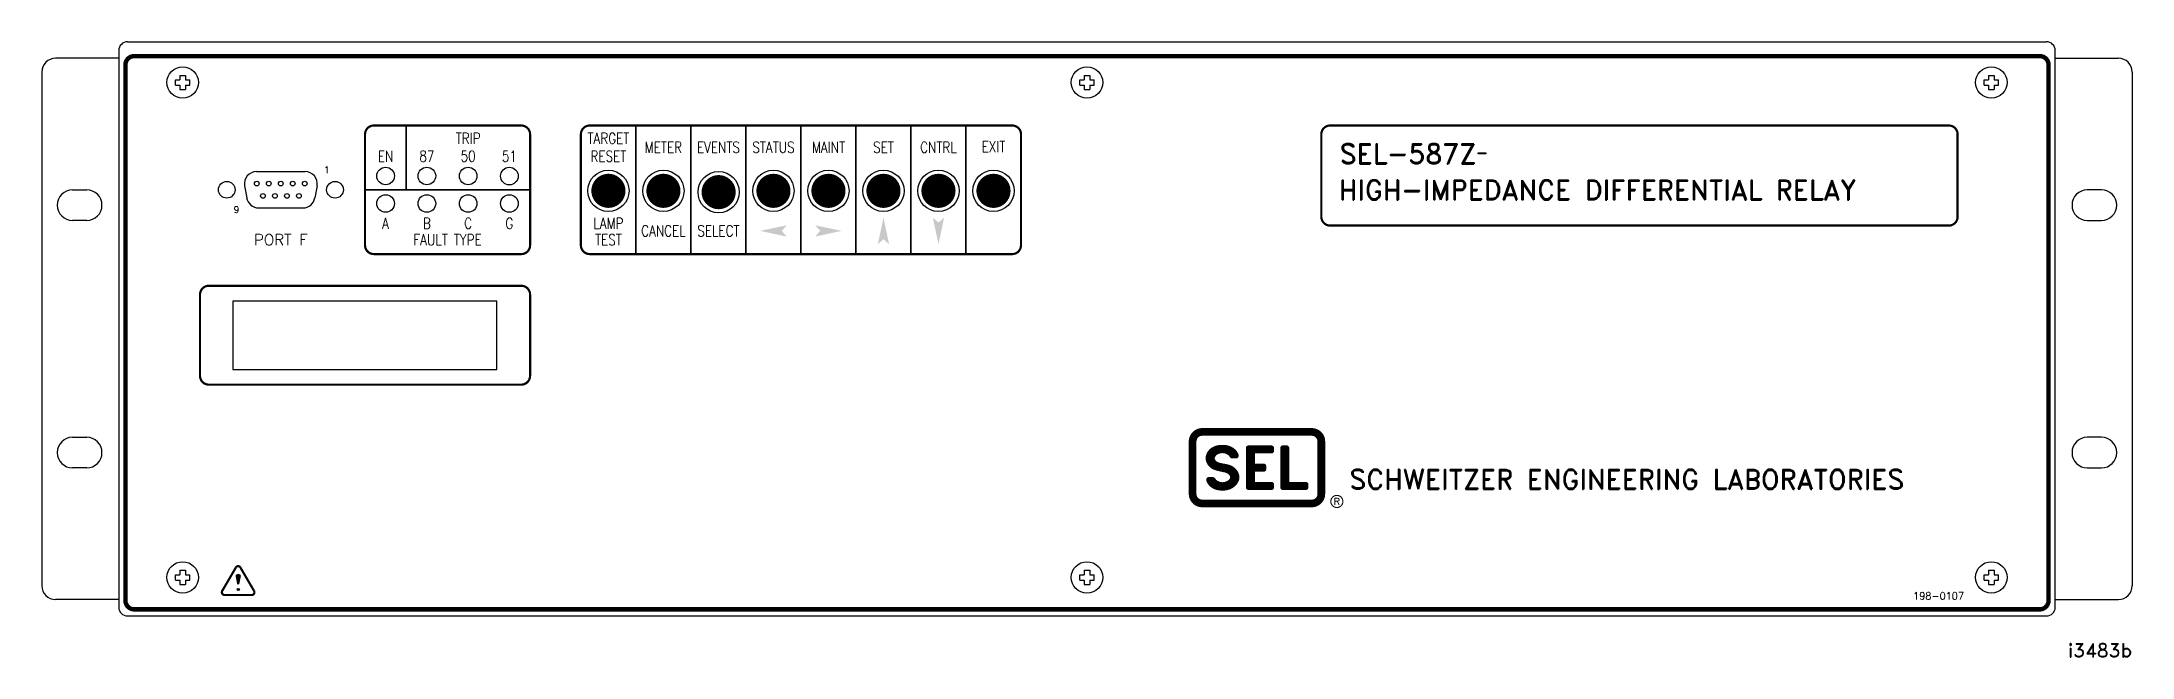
# Model space of a CAD drawing. Extents: x 2.2 to 21.2, y 5.8 to 11.4.
import ezdxf
from ezdxf.enums import TextEntityAlignment as Align

# ---------------------------------------------------------------- set-up
doc = ezdxf.new("R2010")
doc.units = 0
doc.header["$MEASUREMENT"] = 0
doc.layers.get('0').update_dxf_attribs({"linetype": 'CONTINUOUS'})
doc.layers.add('DWG', color=7, linetype='CONTINUOUS')
doc.styles.add('ROMAND', font='ROMAND', dxfattribs={"width": 0.875})
doc.styles.add('ROMANS', font='ROMANS')

msp = doc.modelspace()

# ---------------------------------------------------------------- texts
at = {"style": 'ROMAND', "width": 0.8}
for s, p in [('TRIP', (6.125, 10.432)), ('EN', (5.375, 10.269)), ('87', (5.75, 10.27)), ('50', (6.125, 10.27)), ('51', (6.5, 10.269)), ('A', (5.375, 9.659)), ('B', (5.75, 9.66)), ('C', (6.125, 9.66)), ('G', (6.5, 9.659)), ('FAULT TYPE', (5.938, 9.51))]:
    msp.add_text(s, height=0.1, dxfattribs=at).set_placement(p, align=Align.CENTER)
at = {"linetype": 'CONTINUOUS', "style": 'ROMAND', "width": 0.8}
for s, p in [('TARGET', (7.4, 10.432)), ('METER', (7.9, 10.351)), ('EVENTS', (8.4, 10.351)), ('STATUS', (8.9, 10.351)), ('MAINT', (9.4, 10.351)), ('SET', (9.9, 10.351)), ('CNTRL', (10.4, 10.351)), ('EXIT', (10.9, 10.357)), ('RESET', (7.4, 10.269)), ('LAMP', (7.4, 9.659)), ('CANCEL', (7.9, 9.591)), ('SELECT', (8.4, 9.591)), ('TEST', (7.4, 9.51))]:
    msp.add_text(s, height=0.1, dxfattribs=at).set_placement(p, align=Align.CENTER)
at = {"linetype": 'CONTINUOUS'}
for s, height, style, p in [('SEL-587Z', 0.18, 'ROMAND', (14.046, 10.251, 0.1)), ('HIGH-IMPEDANCE DIFFERENTIAL RELAY', 0.18, 'ROMAND', (14.037, 9.923, 0.1)), ('SCHWEITZER ENGINEERING LABORATORIES', 0.18, 'ROMAND', (14.134, 7.292)), ('198-0107', 0.065, 'ROMANS', (19.259, 6.29))]:
    msp.add_text(s, height=height, dxfattribs=dict(at, style=style)).set_placement(p)
at = {"linetype": 'CONTINUOUS', "style": 'ROMANS'}
for s, p in [('1', (4.84, 10.165)), ('9', (4.02, 9.804))]:
    msp.add_text(s, height=0.06, dxfattribs=at).set_placement(p, align=Align.CENTER)
at = {"style": 'ROMAND'}
msp.add_text('PORT F', height=0.1, dxfattribs=at).set_placement((4.423, 9.51), align=Align.CENTER)
at = {"style": 'ROMAND', "width": 1.1}
msp.add_text('R', height=0.06, dxfattribs=at).set_placement((14.021, 7.181), align=Align.MIDDLE)
at = {"layer": 'DWG', "style": 'ROMAND'}
msp.add_text('i3483b', height=0.125, dxfattribs=at).set_placement((21.25, 5.765), align=Align.RIGHT)

# ---------------------------------------------------------------- blocks, each defined once
blk = doc.blocks.new('PUSHBUTTON')
at = {"const_width": 0.155}
blk.add_lwpolyline([(-0.0775, 0, 1), (0.0775, 0, 1)], format="xyb", close=True, dxfattribs=at)
blk.add_circle((0, 0), 0.1875)

# ---------------------------------------------------------------- linework, layer by layer
at = {"extrusion": (0, 1, -1.83691e-16)}
for p, q in [((2.95, 11.21), (2.375, 11.21)), ((20.55, 11.21), (21.125, 11.21)), ((2.25, 11.085), (2.25, 6.415)), ((21.25, 11.085), (21.25, 6.415)), ((2.95, 6.29), (2.375, 6.29)), ((20.55, 6.29), (21.125, 6.29))]:
    msp.add_line(p, q, dxfattribs=at)
at = {"linetype": 'CONTINUOUS'}
for p, q in [((2.95, 11.281), (2.95, 6.219)), ((20.55, 6.219), (20.55, 11.281)), ((3.505, 11.055), (3.555, 11.055)), ((3.505, 11.055), (3.505, 11.015)), ((3.555, 11.055), (3.555, 11.015)), ((11.725, 11.055), (11.775, 11.055)), ((11.725, 11.055), (11.725, 11.015)), ((11.775, 11.055), (11.775, 11.015)), ((19.945, 11.055), (19.995, 11.055)), ((19.945, 11.055), (19.945, 11.015)), ((19.995, 11.055), (19.995, 11.015)), ((3.465, 11.015), (3.505, 11.015)), ((3.465, 10.965), (3.465, 11.015)), ((3.465, 10.965), (3.505, 10.965)), ((3.505, 10.965), (3.505, 10.925)), ((3.505, 10.925), (3.555, 10.925)), ((3.555, 11.015), (3.595, 11.015)), ((3.555, 10.965), (3.595, 10.965)), ((3.555, 10.965), (3.555, 10.925)), ((3.595, 10.965), (3.595, 11.015)), ((11.685, 11.015), (11.725, 11.015)), ((11.685, 10.965), (11.685, 11.015)), ((11.685, 10.965), (11.725, 10.965)), ((11.725, 10.965), (11.725, 10.925)), ((11.725, 10.925), (11.775, 10.925)), ((11.775, 11.015), (11.815, 11.015)), ((11.775, 10.965), (11.815, 10.965)), ((11.775, 10.965), (11.775, 10.925)), ((11.815, 10.965), (11.815, 11.015)), ((19.905, 11.015), (19.945, 11.015)), ((19.905, 10.965), (19.905, 11.015)), ((19.905, 10.965), (19.945, 10.965)), ((19.945, 10.965), (19.945, 10.925)), ((19.945, 10.925), (19.995, 10.925)), ((19.995, 11.015), (20.035, 11.015)), ((19.995, 10.965), (20.035, 10.965)), ((19.995, 10.965), (19.995, 10.925)), ((20.035, 10.965), (20.035, 11.015)), ((12.84, 7.546), (12.84, 7.603)), ((12.841, 7.542), (12.841, 7.606)), ((12.842, 7.539), (12.842, 7.61)), ((12.843, 7.536), (12.843, 7.613)), ((12.844, 7.534), (12.844, 7.616)), ((12.846, 7.531), (12.846, 7.618)), ((12.847, 7.529), (12.847, 7.62)), ((12.848, 7.527), (12.848, 7.623)), ((12.849, 7.525), (12.849, 7.625)), ((12.85, 7.523), (12.85, 7.627)), ((12.852, 7.521), (12.852, 7.629)), ((12.853, 7.519), (12.853, 7.631)), ((12.854, 7.517), (12.854, 7.632)), ((12.855, 7.515), (12.855, 7.634)), ((12.857, 7.514), (12.857, 7.636)), ((12.858, 7.512), (12.858, 7.637)), ((12.859, 7.511), (12.859, 7.639)), ((12.86, 7.509), (12.86, 7.64)), ((12.861, 7.508), (12.861, 7.642)), ((12.863, 7.506), (12.863, 7.643)), ((12.864, 7.505), (12.864, 7.645)), ((12.865, 7.504), (12.865, 7.646)), ((12.866, 7.502), (12.866, 7.647)), ((12.867, 7.501), (12.867, 7.649)), ((12.869, 7.5), (12.869, 7.65)), ((12.87, 7.499), (12.87, 7.651)), ((12.871, 7.497), (12.871, 7.652)), ((12.872, 7.496), (12.872, 7.653)), ((12.873, 7.495), (12.873, 7.655)), ((12.875, 7.494), (12.875, 7.656)), ((12.876, 7.493), (12.876, 7.657)), ((12.877, 7.492), (12.877, 7.658)), ((12.878, 7.491), (12.878, 7.659)), ((12.879, 7.49), (12.879, 7.66)), ((12.881, 7.489), (12.881, 7.661)), ((12.882, 7.488), (12.882, 7.662)), ((12.883, 7.487), (12.883, 7.663)), ((12.884, 7.486), (12.884, 7.664)), ((12.885, 7.485), (12.885, 7.664)), ((12.887, 7.484), (12.887, 7.665)), ((12.888, 7.484), (12.888, 7.666)), ((12.889, 7.483), (12.889, 7.667)), ((12.89, 7.482), (12.89, 7.668)), ((12.891, 7.481), (12.891, 7.669)), ((12.893, 7.48), (12.893, 7.669)), ((12.894, 7.48), (12.894, 7.67)), ((12.895, 7.479), (12.895, 7.671)), ((12.896, 7.478), (12.896, 7.672)), ((12.897, 7.478), (12.897, 7.672)), ((12.899, 7.477), (12.899, 7.673)), ((12.9, 7.476), (12.9, 7.674)), ((12.901, 7.476), (12.901, 7.674)), ((12.902, 7.475), (12.902, 7.675)), ((12.903, 7.474), (12.903, 7.676)), ((12.905, 7.474), (12.905, 7.676)), ((12.906, 7.473), (12.906, 7.677)), ((12.907, 7.473), (12.907, 7.678)), ((12.908, 7.582), (12.908, 7.678)), ((12.909, 7.586), (12.909, 7.679)), ((12.911, 7.588), (12.911, 7.679)), ((12.912, 7.591), (12.912, 7.68)), ((12.913, 7.593), (12.913, 7.68)), ((12.914, 7.594), (12.914, 7.681)), ((12.915, 7.596), (12.915, 7.681)), ((12.917, 7.597), (12.917, 7.682)), ((12.918, 7.599), (12.918, 7.682)), ((12.919, 7.6), (12.919, 7.683)), ((12.92, 7.601), (12.92, 7.683)), ((12.922, 7.602), (12.922, 7.684)), ((12.923, 7.604), (12.923, 7.684)), ((12.924, 7.605), (12.924, 7.685)), ((12.925, 7.606), (12.925, 7.685)), ((12.926, 7.606), (12.926, 7.686)), ((12.928, 7.607), (12.928, 7.686)), ((12.929, 7.608), (12.929, 7.686)), ((12.93, 7.609), (12.93, 7.687)), ((12.931, 7.61), (12.931, 7.687)), ((12.932, 7.61), (12.932, 7.687)), ((12.934, 7.611), (12.934, 7.688)), ((12.935, 7.611), (12.935, 7.688)), ((12.936, 7.612), (12.936, 7.688)), ((12.937, 7.613), (12.937, 7.689)), ((12.938, 7.613), (12.938, 7.689)), ((12.94, 7.614), (12.94, 7.689)), ((12.941, 7.614), (12.941, 7.69)), ((12.942, 7.615), (12.942, 7.69)), ((12.943, 7.615), (12.943, 7.69)), ((12.944, 7.616), (12.944, 7.69)), ((12.946, 7.616), (12.946, 7.691)), ((12.947, 7.616), (12.947, 7.691)), ((12.948, 7.617), (12.948, 7.691)), ((12.949, 7.617), (12.949, 7.691)), ((12.95, 7.617), (12.95, 7.692)), ((12.952, 7.618), (12.952, 7.692)), ((12.953, 7.618), (12.953, 7.692)), ((12.954, 7.618), (12.954, 7.692)), ((12.955, 7.619), (12.955, 7.692)), ((12.956, 7.619), (12.956, 7.693)), ((12.958, 7.619), (12.958, 7.693)), ((12.959, 7.62), (12.959, 7.693)), ((12.96, 7.62), (12.96, 7.693)), ((12.961, 7.62), (12.961, 7.693)), ((12.962, 7.62), (12.962, 7.693)), ((12.964, 7.62), (12.964, 7.694)), ((12.965, 7.621), (12.965, 7.694)), ((12.966, 7.621), (12.966, 7.694)), ((12.967, 7.621), (12.967, 7.694)), ((12.968, 7.621), (12.968, 7.694)), ((12.97, 7.621), (12.97, 7.694)), ((12.971, 7.621), (12.971, 7.694)), ((12.972, 7.621), (12.972, 7.694)), ((12.973, 7.622), (12.973, 7.694)), ((12.974, 7.622), (12.974, 7.694)), ((12.976, 7.622), (12.976, 7.694)), ((12.977, 7.622), (12.977, 7.694)), ((12.978, 7.622), (12.978, 7.694)), ((12.979, 7.622), (12.979, 7.694)), ((12.98, 7.622), (12.98, 7.694)), ((12.982, 7.622), (12.982, 7.694)), ((12.983, 7.622), (12.983, 7.694)), ((12.984, 7.622), (12.984, 7.694)), ((12.985, 7.622), (12.985, 7.694)), ((12.986, 7.622), (12.986, 7.694)), ((12.988, 7.622), (12.988, 7.694)), ((12.989, 7.622), (12.989, 7.694)), ((12.99, 7.622), (12.99, 7.694)), ((12.991, 7.622), (12.991, 7.694)), ((12.993, 7.621), (12.993, 7.694)), ((12.994, 7.621), (12.994, 7.694)), ((12.995, 7.621), (12.995, 7.694)), ((12.996, 7.621), (12.996, 7.694)), ((12.997, 7.621), (12.997, 7.694)), ((12.999, 7.621), (12.999, 7.694)), ((13, 7.621), (13, 7.693)), ((13.001, 7.62), (13.001, 7.693)), ((13.002, 7.62), (13.002, 7.693)), ((13.003, 7.62), (13.003, 7.693)), ((13.005, 7.62), (13.005, 7.693)), ((13.006, 7.62), (13.006, 7.693)), ((13.007, 7.619), (13.007, 7.693)), ((13.008, 7.619), (13.008, 7.692)), ((13.009, 7.619), (13.009, 7.692)), ((13.011, 7.618), (13.011, 7.692)), ((13.012, 7.618), (13.012, 7.692)), ((13.013, 7.618), (13.013, 7.692)), ((13.014, 7.617), (13.014, 7.691)), ((13.015, 7.617), (13.015, 7.691)), ((13.017, 7.617), (13.017, 7.691)), ((13.018, 7.616), (13.018, 7.691)), ((13.019, 7.616), (13.019, 7.69)), ((13.02, 7.615), (13.02, 7.69)), ((13.021, 7.615), (13.021, 7.69)), ((13.023, 7.615), (13.023, 7.69)), ((13.024, 7.614), (13.024, 7.689)), ((13.025, 7.613), (13.025, 7.689)), ((13.026, 7.613), (13.026, 7.689)), ((13.027, 7.612), (13.027, 7.688)), ((13.029, 7.612), (13.029, 7.688)), ((13.03, 7.611), (13.03, 7.688)), ((13.031, 7.61), (13.031, 7.687)), ((13.032, 7.61), (13.032, 7.687)), ((13.033, 7.609), (13.033, 7.687)), ((13.035, 7.608), (13.035, 7.686)), ((13.036, 7.607), (13.036, 7.686)), ((13.037, 7.606), (13.037, 7.686)), ((13.038, 7.605), (13.038, 7.685)), ((13.039, 7.604), (13.039, 7.685)), ((13.041, 7.603), (13.041, 7.684)), ((13.042, 7.602), (13.042, 7.684)), ((13.043, 7.601), (13.043, 7.683)), ((13.044, 7.6), (13.044, 7.683)), ((13.045, 7.599), (13.045, 7.682)), ((13.047, 7.598), (13.047, 7.682)), ((13.048, 7.596), (13.048, 7.681)), ((13.049, 7.595), (13.049, 7.681)), ((13.05, 7.593), (13.05, 7.68)), ((13.051, 7.591), (13.051, 7.68)), ((13.053, 7.59), (13.053, 7.679)), ((13.054, 7.588), (13.054, 7.679)), ((13.055, 7.586), (13.055, 7.678)), ((13.056, 7.585), (13.056, 7.678)), ((13.058, 7.583), (13.058, 7.677)), ((13.059, 7.582), (13.059, 7.676)), ((13.06, 7.58), (13.06, 7.676)), ((13.061, 7.579), (13.061, 7.675)), ((13.062, 7.578), (13.062, 7.675)), ((13.064, 7.578), (13.064, 7.674)), ((13.065, 7.577), (13.065, 7.673)), ((13.066, 7.576), (13.066, 7.673)), ((13.067, 7.576), (13.067, 7.672)), ((13.068, 7.575), (13.068, 7.671)), ((13.07, 7.575), (13.07, 7.67)), ((13.071, 7.575), (13.071, 7.67)), ((13.072, 7.574), (13.072, 7.669)), ((13.073, 7.574), (13.073, 7.668)), ((13.074, 7.574), (13.074, 7.667)), ((13.076, 7.574), (13.076, 7.666)), ((13.077, 7.574), (13.077, 7.666)), ((13.078, 7.574), (13.078, 7.665)), ((13.079, 7.574), (13.079, 7.664)), ((13.08, 7.574), (13.08, 7.663)), ((13.082, 7.574), (13.082, 7.662)), ((13.083, 7.574), (13.083, 7.661)), ((13.084, 7.574), (13.084, 7.66)), ((13.085, 7.574), (13.085, 7.659)), ((13.086, 7.574), (13.086, 7.658)), ((13.088, 7.574), (13.088, 7.657)), ((13.089, 7.574), (13.089, 7.656)), ((13.09, 7.574), (13.09, 7.655)), ((13.091, 7.574), (13.091, 7.654)), ((13.092, 7.574), (13.092, 7.653)), ((13.094, 7.574), (13.094, 7.652)), ((13.095, 7.574), (13.095, 7.651)), ((13.096, 7.574), (13.096, 7.65)), ((13.097, 7.574), (13.097, 7.648)), ((13.098, 7.574), (13.098, 7.647)), ((13.1, 7.574), (13.1, 7.646)), ((13.101, 7.574), (13.101, 7.645)), ((13.102, 7.574), (13.102, 7.643)), ((13.103, 7.574), (13.103, 7.642)), ((13.104, 7.574), (13.104, 7.64)), ((13.106, 7.574), (13.106, 7.639)), ((13.107, 7.575), (13.107, 7.637)), ((13.108, 7.575), (13.108, 7.636)), ((13.109, 7.575), (13.109, 7.634)), ((13.11, 7.576), (13.11, 7.632)), ((13.112, 7.576), (13.112, 7.63)), ((13.113, 7.577), (13.113, 7.629)), ((13.114, 7.577), (13.114, 7.627)), ((13.115, 7.578), (13.115, 7.624)), ((13.116, 7.579), (13.116, 7.622)), ((13.118, 7.58), (13.118, 7.62)), ((13.119, 7.581), (13.119, 7.618)), ((13.12, 7.583), (13.12, 7.615)), ((13.121, 7.584), (13.121, 7.613)), ((13.122, 7.586), (13.122, 7.61)), ((13.124, 7.589), (13.124, 7.607)), ((13.125, 7.592), (13.125, 7.604)), ((13.202, 7.305), (13.202, 7.671)), ((13.203, 7.302), (13.203, 7.675)), ((13.204, 7.299), (13.204, 7.677)), ((13.206, 7.297), (13.206, 7.679)), ((13.207, 7.296), (13.207, 7.681)), ((13.208, 7.294), (13.208, 7.682)), ((13.209, 7.293), (13.209, 7.683)), ((13.21, 7.292), (13.21, 7.684)), ((13.211, 7.291), (13.211, 7.685)), ((13.213, 7.29), (13.213, 7.686)), ((13.214, 7.29), (13.214, 7.686)), ((13.215, 7.289), (13.215, 7.687)), ((13.216, 7.289), (13.216, 7.687)), ((13.217, 7.288), (13.217, 7.688)), ((13.218, 7.288), (13.218, 7.688)), ((13.22, 7.288), (13.22, 7.689)), ((13.221, 7.287), (13.221, 7.689)), ((13.222, 7.287), (13.222, 7.689)), ((13.223, 7.287), (13.223, 7.689)), ((13.224, 7.287), (13.224, 7.689)), ((13.225, 7.287), (13.225, 7.689)), ((13.227, 7.287), (13.227, 7.689)), ((13.228, 7.287), (13.228, 7.689)), ((13.229, 7.287), (13.229, 7.689)), ((13.23, 7.287), (13.23, 7.689)), ((13.231, 7.287), (13.231, 7.689)), ((13.233, 7.287), (13.233, 7.689)), ((13.234, 7.287), (13.234, 7.689)), ((13.235, 7.287), (13.235, 7.689)), ((13.236, 7.287), (13.236, 7.689)), ((13.237, 7.287), (13.237, 7.689)), ((13.238, 7.287), (13.238, 7.689)), ((13.24, 7.287), (13.24, 7.689)), ((13.241, 7.287), (13.241, 7.689)), ((13.242, 7.287), (13.242, 7.689)), ((13.243, 7.287), (13.243, 7.689)), ((13.244, 7.287), (13.244, 7.689)), ((13.245, 7.287), (13.245, 7.689)), ((13.247, 7.287), (13.247, 7.689)), ((13.248, 7.287), (13.248, 7.689)), ((13.249, 7.287), (13.249, 7.689)), ((13.25, 7.287), (13.25, 7.689)), ((13.251, 7.287), (13.251, 7.689)), ((13.252, 7.287), (13.252, 7.689)), ((13.254, 7.287), (13.254, 7.689)), ((13.255, 7.287), (13.255, 7.689)), ((13.256, 7.287), (13.256, 7.689)), ((13.257, 7.287), (13.257, 7.689)), ((13.258, 7.287), (13.258, 7.689)), ((13.26, 7.287), (13.26, 7.689)), ((13.261, 7.287), (13.261, 7.689)), ((13.262, 7.287), (13.262, 7.689)), ((13.263, 7.287), (13.263, 7.689)), ((13.264, 7.287), (13.264, 7.689)), ((13.265, 7.287), (13.265, 7.689)), ((13.267, 7.287), (13.267, 7.689)), ((13.268, 7.287), (13.268, 7.689)), ((13.269, 7.287), (13.269, 7.689)), ((13.27, 7.287), (13.27, 7.689)), ((13.271, 7.287), (13.271, 7.689)), ((13.272, 7.619), (13.272, 7.689)), ((13.274, 7.619), (13.274, 7.689)), ((13.275, 7.619), (13.275, 7.689)), ((13.276, 7.619), (13.276, 7.689)), ((13.277, 7.619), (13.277, 7.689)), ((13.278, 7.619), (13.278, 7.689)), ((13.279, 7.619), (13.279, 7.689)), ((13.281, 7.619), (13.281, 7.689)), ((13.282, 7.619), (13.282, 7.689)), ((13.283, 7.619), (13.283, 7.689)), ((13.284, 7.619), (13.284, 7.689)), ((13.285, 7.619), (13.285, 7.689)), ((13.287, 7.619), (13.287, 7.689)), ((13.288, 7.619), (13.288, 7.689)), ((13.289, 7.619), (13.289, 7.689)), ((13.29, 7.619), (13.29, 7.689)), ((13.291, 7.619), (13.291, 7.689)), ((13.292, 7.619), (13.292, 7.689)), ((13.294, 7.619), (13.294, 7.689)), ((13.295, 7.619), (13.295, 7.689)), ((13.296, 7.619), (13.296, 7.689)), ((13.297, 7.619), (13.297, 7.689)), ((13.298, 7.619), (13.298, 7.689)), ((13.299, 7.619), (13.299, 7.689)), ((13.301, 7.619), (13.301, 7.689)), ((13.302, 7.619), (13.302, 7.689)), ((13.303, 7.619), (13.303, 7.689)), ((13.304, 7.619), (13.304, 7.689)), ((13.305, 7.619), (13.305, 7.689)), ((13.306, 7.619), (13.306, 7.689)), ((13.308, 7.619), (13.308, 7.689)), ((13.309, 7.619), (13.309, 7.689)), ((13.31, 7.619), (13.31, 7.689)), ((13.311, 7.619), (13.311, 7.689)), ((13.312, 7.619), (13.312, 7.689)), ((13.313, 7.619), (13.313, 7.689)), ((13.315, 7.619), (13.315, 7.689)), ((13.316, 7.619), (13.316, 7.689)), ((13.317, 7.619), (13.317, 7.689)), ((13.318, 7.619), (13.318, 7.689)), ((13.319, 7.619), (13.319, 7.689)), ((13.321, 7.619), (13.321, 7.689)), ((13.322, 7.619), (13.322, 7.689)), ((13.323, 7.619), (13.323, 7.689)), ((13.324, 7.619), (13.324, 7.689)), ((13.325, 7.619), (13.325, 7.689)), ((13.326, 7.619), (13.326, 7.689)), ((13.328, 7.619), (13.328, 7.689)), ((13.329, 7.619), (13.329, 7.689)), ((13.33, 7.619), (13.33, 7.689)), ((13.331, 7.619), (13.331, 7.689)), ((13.332, 7.619), (13.332, 7.689)), ((13.333, 7.619), (13.333, 7.689)), ((13.335, 7.619), (13.335, 7.689)), ((13.336, 7.619), (13.336, 7.689)), ((13.337, 7.619), (13.337, 7.689)), ((13.338, 7.619), (13.338, 7.689)), ((13.339, 7.619), (13.339, 7.689)), ((13.34, 7.619), (13.34, 7.689)), ((13.342, 7.619), (13.342, 7.689)), ((13.343, 7.619), (13.343, 7.689)), ((13.344, 7.619), (13.344, 7.689)), ((13.345, 7.619), (13.345, 7.689)), ((13.346, 7.619), (13.346, 7.689)), ((13.348, 7.619), (13.348, 7.689)), ((13.349, 7.619), (13.349, 7.689)), ((13.35, 7.619), (13.35, 7.689)), ((13.351, 7.619), (13.351, 7.689)), ((13.352, 7.619), (13.352, 7.689)), ((13.353, 7.619), (13.353, 7.689)), ((13.355, 7.619), (13.355, 7.689)), ((13.356, 7.619), (13.356, 7.689)), ((13.357, 7.619), (13.357, 7.689)), ((13.358, 7.619), (13.358, 7.689)), ((13.359, 7.619), (13.359, 7.689)), ((13.36, 7.619), (13.36, 7.689)), ((13.362, 7.619), (13.362, 7.689)), ((13.363, 7.619), (13.363, 7.689)), ((13.364, 7.619), (13.364, 7.689)), ((13.365, 7.619), (13.365, 7.689)), ((13.366, 7.619), (13.366, 7.689)), ((13.367, 7.619), (13.367, 7.689)), ((13.369, 7.619), (13.369, 7.689)), ((13.37, 7.619), (13.37, 7.689)), ((13.371, 7.619), (13.371, 7.689)), ((13.372, 7.619), (13.372, 7.689)), ((13.373, 7.619), (13.373, 7.689)), ((13.375, 7.619), (13.375, 7.689)), ((13.376, 7.619), (13.376, 7.689)), ((13.377, 7.619), (13.377, 7.689)), ((13.378, 7.619), (13.378, 7.689)), ((13.379, 7.619), (13.379, 7.689)), ((13.38, 7.619), (13.38, 7.689)), ((13.382, 7.619), (13.382, 7.689)), ((13.383, 7.619), (13.383, 7.689)), ((13.384, 7.619), (13.384, 7.689)), ((13.385, 7.619), (13.385, 7.689)), ((13.386, 7.619), (13.386, 7.689)), ((13.387, 7.619), (13.387, 7.689)), ((13.389, 7.619), (13.389, 7.689)), ((13.39, 7.619), (13.39, 7.689)), ((13.391, 7.619), (13.391, 7.689)), ((13.392, 7.619), (13.392, 7.689)), ((13.393, 7.619), (13.393, 7.689)), ((13.394, 7.619), (13.394, 7.689)), ((13.396, 7.619), (13.396, 7.689)), ((13.397, 7.619), (13.397, 7.689)), ((13.398, 7.619), (13.398, 7.689)), ((13.399, 7.619), (13.399, 7.689)), ((13.4, 7.619), (13.4, 7.689)), ((13.402, 7.619), (13.402, 7.689)), ((13.403, 7.619), (13.403, 7.689)), ((13.404, 7.619), (13.404, 7.689)), ((13.405, 7.619), (13.405, 7.689)), ((13.406, 7.619), (13.406, 7.689)), ((13.407, 7.619), (13.407, 7.689)), ((13.409, 7.619), (13.409, 7.689)), ((13.41, 7.619), (13.41, 7.689)), ((13.411, 7.619), (13.411, 7.689)), ((13.412, 7.619), (13.412, 7.689)), ((13.413, 7.619), (13.413, 7.689)), ((13.414, 7.619), (13.414, 7.689)), ((13.416, 7.619), (13.416, 7.689)), ((13.417, 7.619), (13.417, 7.689)), ((13.418, 7.619), (13.418, 7.689)), ((13.419, 7.619), (13.419, 7.689)), ((13.42, 7.619), (13.42, 7.689)), ((13.421, 7.619), (13.421, 7.689)), ((13.423, 7.619), (13.423, 7.689)), ((13.424, 7.619), (13.424, 7.689)), ((13.425, 7.619), (13.425, 7.689)), ((13.426, 7.619), (13.426, 7.689)), ((13.427, 7.619), (13.427, 7.689)), ((13.428, 7.62), (13.428, 7.688)), ((13.43, 7.62), (13.43, 7.688)), ((13.431, 7.62), (13.431, 7.688)), ((13.432, 7.621), (13.432, 7.687)), ((13.433, 7.622), (13.433, 7.687)), ((13.434, 7.622), (13.434, 7.686)), ((13.436, 7.623), (13.436, 7.685)), ((13.437, 7.624), (13.437, 7.684)), ((13.438, 7.625), (13.438, 7.683)), ((13.439, 7.626), (13.439, 7.682)), ((13.44, 7.627), (13.44, 7.681)), ((13.441, 7.629), (13.441, 7.679)), ((13.443, 7.631), (13.443, 7.677)), ((13.444, 7.633), (13.444, 7.675)), ((13.445, 7.636), (13.445, 7.672)), ((13.514, 7.306), (13.514, 7.67)), ((13.515, 7.302), (13.515, 7.674)), ((13.517, 7.299), (13.517, 7.677)), ((13.518, 7.297), (13.518, 7.679)), ((13.519, 7.296), (13.519, 7.68)), ((13.52, 7.294), (13.52, 7.682)), ((13.521, 7.293), (13.521, 7.683)), ((13.522, 7.292), (13.522, 7.684)), ((13.524, 7.291), (13.524, 7.685)), ((13.525, 7.291), (13.525, 7.686)), ((13.526, 7.29), (13.526, 7.686)), ((13.527, 7.289), (13.527, 7.687)), ((13.528, 7.289), (13.528, 7.687)), ((13.529, 7.288), (13.529, 7.688)), ((13.531, 7.288), (13.531, 7.688)), ((13.532, 7.288), (13.532, 7.689)), ((13.533, 7.287), (13.533, 7.689)), ((13.534, 7.287), (13.534, 7.689)), ((13.535, 7.287), (13.535, 7.689)), ((13.536, 7.287), (13.536, 7.689)), ((13.538, 7.287), (13.538, 7.689)), ((13.539, 7.287), (13.539, 7.689)), ((13.54, 7.287), (13.54, 7.689)), ((13.541, 7.287), (13.541, 7.689)), ((13.542, 7.287), (13.542, 7.689)), ((13.543, 7.287), (13.543, 7.689)), ((13.545, 7.287), (13.545, 7.689)), ((13.546, 7.287), (13.546, 7.689)), ((13.547, 7.287), (13.547, 7.689)), ((13.548, 7.287), (13.548, 7.689)), ((13.549, 7.287), (13.549, 7.689)), ((13.551, 7.287), (13.551, 7.689)), ((13.552, 7.287), (13.552, 7.689)), ((13.553, 7.287), (13.553, 7.689)), ((13.554, 7.287), (13.554, 7.689)), ((13.555, 7.287), (13.555, 7.689)), ((13.556, 7.287), (13.556, 7.689)), ((13.558, 7.287), (13.558, 7.689)), ((13.559, 7.287), (13.559, 7.689)), ((13.56, 7.287), (13.56, 7.689)), ((13.561, 7.287), (13.561, 7.689)), ((13.562, 7.287), (13.562, 7.689)), ((13.563, 7.287), (13.563, 7.689)), ((13.565, 7.287), (13.565, 7.689)), ((13.566, 7.287), (13.566, 7.689)), ((13.567, 7.287), (13.567, 7.688)), ((13.568, 7.287), (13.568, 7.688)), ((13.569, 7.287), (13.569, 7.688)), ((13.57, 7.287), (13.57, 7.687)), ((13.572, 7.287), (13.572, 7.687)), ((13.573, 7.287), (13.573, 7.686)), ((13.574, 7.287), (13.574, 7.685)), ((13.575, 7.287), (13.575, 7.684)), ((13.576, 7.287), (13.576, 7.683)), ((13.578, 7.287), (13.578, 7.682)), ((13.579, 7.287), (13.579, 7.681)), ((13.58, 7.287), (13.58, 7.679)), ((13.581, 7.287), (13.581, 7.677)), ((13.582, 7.287), (13.582, 7.675)), ((13.583, 7.287), (13.583, 7.672)), ((12.836, 7.562), (12.836, 7.586)), ((12.837, 7.555), (12.837, 7.593)), ((12.838, 7.55), (12.838, 7.599)), ((12.908, 7.472), (12.908, 7.566)), ((12.909, 7.472), (12.909, 7.562)), ((12.911, 7.471), (12.911, 7.559)), ((12.912, 7.471), (12.912, 7.557)), ((12.913, 7.47), (12.913, 7.555)), ((12.914, 7.47), (12.914, 7.554)), ((12.915, 7.469), (12.915, 7.552)), ((12.917, 7.469), (12.917, 7.551)), ((12.918, 7.468), (12.918, 7.549)), ((12.919, 7.468), (12.919, 7.548)), ((12.92, 7.467), (12.92, 7.547)), ((12.922, 7.467), (12.922, 7.546)), ((12.923, 7.466), (12.923, 7.545)), ((12.924, 7.466), (12.924, 7.544)), ((12.925, 7.466), (12.925, 7.543)), ((12.926, 7.465), (12.926, 7.542)), ((12.928, 7.465), (12.928, 7.541)), ((12.929, 7.464), (12.929, 7.54)), ((12.93, 7.464), (12.93, 7.539)), ((12.931, 7.464), (12.931, 7.539)), ((12.932, 7.463), (12.932, 7.538)), ((12.934, 7.463), (12.934, 7.537)), ((12.935, 7.463), (12.935, 7.537)), ((12.936, 7.462), (12.936, 7.536)), ((12.937, 7.462), (12.937, 7.536)), ((12.938, 7.462), (12.938, 7.535)), ((12.94, 7.461), (12.94, 7.535)), ((12.941, 7.461), (12.941, 7.534)), ((12.942, 7.461), (12.942, 7.534)), ((12.943, 7.46), (12.943, 7.533)), ((12.944, 7.46), (12.944, 7.533)), ((12.946, 7.46), (12.946, 7.533)), ((12.947, 7.46), (12.947, 7.532)), ((12.948, 7.459), (12.948, 7.532)), ((12.949, 7.459), (12.949, 7.532)), ((12.95, 7.459), (12.95, 7.531)), ((12.952, 7.458), (12.952, 7.531)), ((12.953, 7.458), (12.953, 7.531)), ((12.954, 7.458), (12.954, 7.53)), ((12.955, 7.458), (12.955, 7.53)), ((12.956, 7.457), (12.956, 7.53)), ((12.958, 7.457), (12.958, 7.529)), ((12.959, 7.457), (12.959, 7.529)), ((12.96, 7.457), (12.96, 7.529)), ((12.961, 7.456), (12.961, 7.529)), ((12.962, 7.456), (12.962, 7.528)), ((12.964, 7.456), (12.964, 7.528)), ((12.965, 7.455), (12.965, 7.528)), ((12.966, 7.455), (12.966, 7.528)), ((12.967, 7.455), (12.967, 7.527)), ((12.968, 7.455), (12.968, 7.527)), ((12.97, 7.454), (12.97, 7.527)), ((12.971, 7.454), (12.971, 7.527)), ((12.972, 7.454), (12.972, 7.526)), ((12.973, 7.454), (12.973, 7.526)), ((12.974, 7.453), (12.974, 7.526)), ((12.976, 7.453), (12.976, 7.526)), ((12.977, 7.453), (12.977, 7.526)), ((12.978, 7.453), (12.978, 7.525)), ((12.979, 7.452), (12.979, 7.525)), ((12.98, 7.452), (12.98, 7.525)), ((12.982, 7.452), (12.982, 7.525)), ((12.983, 7.452), (12.983, 7.525)), ((12.984, 7.451), (12.984, 7.524)), ((12.985, 7.451), (12.985, 7.524)), ((12.986, 7.451), (12.986, 7.524)), ((12.988, 7.451), (12.988, 7.524)), ((12.989, 7.45), (12.989, 7.523)), ((12.99, 7.45), (12.99, 7.523)), ((12.991, 7.45), (12.991, 7.523)), ((12.993, 7.45), (12.993, 7.523)), ((12.994, 7.449), (12.994, 7.523)), ((12.995, 7.449), (12.995, 7.522)), ((12.996, 7.449), (12.996, 7.522)), ((12.997, 7.448), (12.997, 7.522)), ((12.999, 7.448), (12.999, 7.522)), ((13, 7.448), (13, 7.522)), ((13.001, 7.448), (13.001, 7.521)), ((13.002, 7.447), (13.002, 7.521)), ((13.003, 7.447), (13.003, 7.521)), ((13.005, 7.447), (13.005, 7.521)), ((13.006, 7.446), (13.006, 7.52)), ((13.007, 7.446), (13.007, 7.52)), ((13.008, 7.446), (13.008, 7.52)), ((13.009, 7.446), (13.009, 7.52)), ((13.011, 7.445), (13.011, 7.519)), ((13.012, 7.445), (13.012, 7.519)), ((13.013, 7.444), (13.013, 7.519)), ((13.014, 7.444), (13.014, 7.519)), ((13.015, 7.444), (13.015, 7.518)), ((13.017, 7.443), (13.017, 7.518)), ((13.018, 7.443), (13.018, 7.518)), ((13.019, 7.443), (13.019, 7.518)), ((13.02, 7.442), (13.02, 7.517)), ((13.021, 7.442), (13.021, 7.517)), ((13.023, 7.441), (13.023, 7.517)), ((13.024, 7.441), (13.024, 7.517)), ((13.025, 7.44), (13.025, 7.516)), ((13.026, 7.44), (13.026, 7.516)), ((13.027, 7.439), (13.027, 7.516)), ((13.029, 7.439), (13.029, 7.515)), ((13.03, 7.438), (13.03, 7.515)), ((13.031, 7.438), (13.031, 7.515)), ((13.032, 7.437), (13.032, 7.514)), ((13.033, 7.436), (13.033, 7.514)), ((13.035, 7.436), (13.035, 7.514)), ((13.036, 7.435), (13.036, 7.513)), ((13.037, 7.434), (13.037, 7.513)), ((13.038, 7.433), (13.038, 7.513)), ((13.039, 7.432), (13.039, 7.512)), ((13.041, 7.432), (13.041, 7.512)), ((13.042, 7.431), (13.042, 7.512)), ((13.043, 7.43), (13.043, 7.511)), ((13.044, 7.429), (13.044, 7.511)), ((13.045, 7.427), (13.045, 7.51)), ((13.047, 7.426), (13.047, 7.51)), ((13.048, 7.425), (13.048, 7.509)), ((13.049, 7.424), (13.049, 7.509)), ((13.05, 7.422), (13.05, 7.509)), ((13.051, 7.421), (13.051, 7.508)), ((13.053, 7.419), (13.053, 7.508)), ((13.054, 7.417), (13.054, 7.507)), ((13.055, 7.415), (13.055, 7.507)), ((13.056, 7.411), (13.056, 7.506)), ((13.058, 7.405), (13.058, 7.505)), ((13.059, 7.299), (13.059, 7.505)), ((13.06, 7.3), (13.06, 7.504)), ((13.061, 7.3), (13.061, 7.504)), ((13.062, 7.301), (13.062, 7.503)), ((13.064, 7.302), (13.064, 7.503)), ((13.065, 7.302), (13.065, 7.502)), ((13.066, 7.303), (13.066, 7.501)), ((13.067, 7.304), (13.067, 7.501)), ((13.068, 7.304), (13.068, 7.5)), ((13.07, 7.305), (13.07, 7.499)), ((13.071, 7.306), (13.071, 7.499)), ((13.072, 7.306), (13.072, 7.498)), ((13.073, 7.307), (13.073, 7.497)), ((13.074, 7.308), (13.074, 7.496)), ((13.076, 7.309), (13.076, 7.496)), ((13.077, 7.31), (13.077, 7.495)), ((13.078, 7.31), (13.078, 7.494)), ((13.079, 7.311), (13.079, 7.493)), ((13.08, 7.312), (13.08, 7.492)), ((13.082, 7.313), (13.082, 7.491)), ((13.083, 7.314), (13.083, 7.49)), ((13.084, 7.315), (13.084, 7.489)), ((13.085, 7.316), (13.085, 7.488)), ((13.086, 7.317), (13.086, 7.488)), ((13.088, 7.318), (13.088, 7.487)), ((13.089, 7.319), (13.089, 7.486)), ((13.09, 7.32), (13.09, 7.484)), ((13.091, 7.321), (13.091, 7.483)), ((13.092, 7.322), (13.092, 7.482)), ((13.094, 7.323), (13.094, 7.481)), ((13.095, 7.324), (13.095, 7.48)), ((13.096, 7.326), (13.096, 7.479)), ((13.097, 7.327), (13.097, 7.478)), ((13.098, 7.328), (13.098, 7.476)), ((13.1, 7.329), (13.1, 7.475)), ((13.101, 7.331), (13.101, 7.474)), ((13.102, 7.332), (13.102, 7.473)), ((13.103, 7.333), (13.103, 7.471)), ((13.104, 7.335), (13.104, 7.47)), ((13.106, 7.336), (13.106, 7.468)), ((13.107, 7.338), (13.107, 7.467)), ((13.108, 7.339), (13.108, 7.465)), ((13.109, 7.341), (13.109, 7.464)), ((13.11, 7.342), (13.11, 7.462)), ((13.112, 7.344), (13.112, 7.46)), ((13.113, 7.346), (13.113, 7.458)), ((13.114, 7.348), (13.114, 7.457)), ((13.115, 7.349), (13.115, 7.455)), ((13.116, 7.351), (13.116, 7.453)), ((13.118, 7.353), (13.118, 7.451)), ((13.119, 7.356), (13.119, 7.448)), ((13.12, 7.358), (13.12, 7.446)), ((13.121, 7.36), (13.121, 7.443)), ((13.122, 7.363), (13.122, 7.44)), ((13.124, 7.366), (13.124, 7.437)), ((13.125, 7.369), (13.125, 7.434)), ((13.126, 7.373), (13.126, 7.43)), ((13.127, 7.377), (13.127, 7.426)), ((13.129, 7.382), (13.129, 7.421)), ((13.13, 7.39), (13.13, 7.413)), ((13.272, 7.453), (13.272, 7.523)), ((13.274, 7.453), (13.274, 7.523)), ((13.275, 7.453), (13.275, 7.523)), ((13.276, 7.453), (13.276, 7.523)), ((13.277, 7.453), (13.277, 7.523)), ((13.278, 7.453), (13.278, 7.523)), ((13.279, 7.453), (13.279, 7.523)), ((13.281, 7.453), (13.281, 7.523)), ((13.282, 7.453), (13.282, 7.523)), ((13.283, 7.453), (13.283, 7.523)), ((13.284, 7.453), (13.284, 7.523)), ((13.285, 7.453), (13.285, 7.523)), ((13.287, 7.453), (13.287, 7.523)), ((13.288, 7.453), (13.288, 7.523)), ((13.289, 7.453), (13.289, 7.523)), ((13.29, 7.453), (13.29, 7.523)), ((13.291, 7.453), (13.291, 7.523)), ((13.292, 7.453), (13.292, 7.523)), ((13.294, 7.453), (13.294, 7.523)), ((13.295, 7.453), (13.295, 7.523)), ((13.296, 7.453), (13.296, 7.523)), ((13.297, 7.453), (13.297, 7.523)), ((13.298, 7.453), (13.298, 7.523)), ((13.299, 7.453), (13.299, 7.523)), ((13.301, 7.453), (13.301, 7.523)), ((13.302, 7.453), (13.302, 7.523)), ((13.303, 7.453), (13.303, 7.523)), ((13.304, 7.453), (13.304, 7.523)), ((13.305, 7.453), (13.305, 7.523)), ((13.306, 7.453), (13.306, 7.523)), ((13.308, 7.453), (13.308, 7.523)), ((13.309, 7.453), (13.309, 7.523)), ((13.31, 7.453), (13.31, 7.523)), ((13.311, 7.453), (13.311, 7.523)), ((13.312, 7.453), (13.312, 7.523)), ((13.313, 7.453), (13.313, 7.523)), ((13.315, 7.453), (13.315, 7.523)), ((13.316, 7.453), (13.316, 7.523)), ((13.317, 7.453), (13.317, 7.523)), ((13.318, 7.453), (13.318, 7.523)), ((13.319, 7.453), (13.319, 7.523)), ((13.321, 7.453), (13.321, 7.523)), ((13.322, 7.453), (13.322, 7.523)), ((13.323, 7.453), (13.323, 7.523)), ((13.324, 7.453), (13.324, 7.523)), ((13.325, 7.453), (13.325, 7.523)), ((13.326, 7.453), (13.326, 7.523)), ((13.328, 7.453), (13.328, 7.523)), ((13.329, 7.453), (13.329, 7.523)), ((13.33, 7.453), (13.33, 7.523)), ((13.331, 7.453), (13.331, 7.523)), ((13.332, 7.453), (13.332, 7.523)), ((13.333, 7.453), (13.333, 7.523)), ((13.335, 7.453), (13.335, 7.523)), ((13.336, 7.453), (13.336, 7.523)), ((13.337, 7.453), (13.337, 7.523)), ((13.338, 7.453), (13.338, 7.523)), ((13.339, 7.453), (13.339, 7.523)), ((13.34, 7.453), (13.34, 7.523)), ((13.342, 7.453), (13.342, 7.523)), ((13.343, 7.453), (13.343, 7.523)), ((13.344, 7.453), (13.344, 7.523)), ((13.345, 7.453), (13.345, 7.523)), ((13.346, 7.453), (13.346, 7.523)), ((13.348, 7.453), (13.348, 7.523)), ((13.349, 7.453), (13.349, 7.523)), ((13.35, 7.453), (13.35, 7.523)), ((13.351, 7.453), (13.351, 7.523)), ((13.352, 7.453), (13.352, 7.523)), ((13.353, 7.453), (13.353, 7.523)), ((13.355, 7.453), (13.355, 7.523)), ((13.356, 7.453), (13.356, 7.523)), ((13.357, 7.453), (13.357, 7.523)), ((13.358, 7.454), (13.358, 7.522)), ((13.359, 7.454), (13.359, 7.522)), ((13.36, 7.454), (13.36, 7.522)), ((13.362, 7.455), (13.362, 7.521)), ((13.363, 7.456), (13.363, 7.521)), ((13.364, 7.456), (13.364, 7.52)), ((13.365, 7.457), (13.365, 7.519)), ((13.366, 7.458), (13.366, 7.518)), ((13.367, 7.459), (13.367, 7.517)), ((13.369, 7.46), (13.369, 7.516)), ((13.37, 7.461), (13.37, 7.515)), ((13.371, 7.463), (13.371, 7.513)), ((13.372, 7.465), (13.372, 7.512)), ((13.373, 7.467), (13.373, 7.509)), ((13.375, 7.47), (13.375, 7.506)), ((12.841, 7.37), (12.841, 7.384)), ((12.842, 7.366), (12.842, 7.387)), ((12.843, 7.364), (12.843, 7.39)), ((12.844, 7.361), (12.844, 7.391)), ((12.846, 7.359), (12.846, 7.393)), ((12.847, 7.356), (12.847, 7.394)), ((12.848, 7.354), (12.848, 7.395)), ((12.849, 7.352), (12.849, 7.396)), ((12.85, 7.35), (12.85, 7.397)), ((12.852, 7.348), (12.852, 7.398)), ((12.853, 7.346), (12.853, 7.398)), ((12.854, 7.344), (12.854, 7.399)), ((12.855, 7.342), (12.855, 7.4)), ((12.857, 7.34), (12.857, 7.4)), ((12.858, 7.339), (12.858, 7.4)), ((12.859, 7.337), (12.859, 7.401)), ((12.86, 7.335), (12.86, 7.401)), ((12.861, 7.334), (12.861, 7.401)), ((12.863, 7.333), (12.863, 7.401)), ((12.864, 7.331), (12.864, 7.401)), ((12.865, 7.33), (12.865, 7.401)), ((12.866, 7.328), (12.866, 7.401)), ((12.867, 7.327), (12.867, 7.401)), ((12.869, 7.326), (12.869, 7.401)), ((12.87, 7.325), (12.87, 7.401)), ((12.871, 7.323), (12.871, 7.401)), ((12.872, 7.322), (12.872, 7.401)), ((12.873, 7.321), (12.873, 7.401)), ((12.875, 7.32), (12.875, 7.401)), ((12.876, 7.319), (12.876, 7.401)), ((12.877, 7.318), (12.877, 7.401)), ((12.878, 7.317), (12.878, 7.401)), ((12.879, 7.316), (12.879, 7.401)), ((12.881, 7.315), (12.881, 7.401)), ((12.882, 7.314), (12.882, 7.401)), ((12.883, 7.313), (12.883, 7.401)), ((12.884, 7.312), (12.884, 7.401)), ((12.885, 7.311), (12.885, 7.401)), ((12.887, 7.31), (12.887, 7.401)), ((12.888, 7.31), (12.888, 7.401)), ((12.889, 7.309), (12.889, 7.401)), ((12.89, 7.308), (12.89, 7.401)), ((12.891, 7.307), (12.891, 7.401)), ((12.893, 7.306), (12.893, 7.401)), ((12.894, 7.306), (12.894, 7.401)), ((12.895, 7.305), (12.895, 7.4)), ((12.896, 7.304), (12.896, 7.4)), ((12.897, 7.303), (12.897, 7.4)), ((12.899, 7.303), (12.899, 7.399)), ((12.9, 7.302), (12.9, 7.399)), ((12.901, 7.301), (12.901, 7.398)), ((12.902, 7.301), (12.902, 7.397)), ((12.903, 7.3), (12.903, 7.397)), ((12.905, 7.299), (12.905, 7.396)), ((12.906, 7.299), (12.906, 7.395)), ((12.907, 7.298), (12.907, 7.393)), ((12.908, 7.298), (12.908, 7.392)), ((12.909, 7.297), (12.909, 7.39)), ((12.911, 7.296), (12.911, 7.389)), ((12.912, 7.296), (12.912, 7.387)), ((12.913, 7.295), (12.913, 7.385)), ((12.914, 7.295), (12.914, 7.383)), ((12.915, 7.294), (12.915, 7.381)), ((12.917, 7.294), (12.917, 7.38)), ((12.918, 7.293), (12.918, 7.378)), ((12.919, 7.293), (12.919, 7.377)), ((12.92, 7.292), (12.92, 7.376)), ((12.922, 7.292), (12.922, 7.375)), ((12.923, 7.292), (12.923, 7.374)), ((12.924, 7.291), (12.924, 7.373)), ((12.925, 7.291), (12.925, 7.372)), ((12.926, 7.29), (12.926, 7.371)), ((12.928, 7.29), (12.928, 7.37)), ((12.929, 7.29), (12.929, 7.369)), ((12.93, 7.289), (12.93, 7.368)), ((12.931, 7.289), (12.931, 7.368)), ((12.932, 7.289), (12.932, 7.367)), ((12.934, 7.288), (12.934, 7.366)), ((12.935, 7.288), (12.935, 7.365)), ((12.936, 7.288), (12.936, 7.365)), ((12.937, 7.287), (12.937, 7.364)), ((12.938, 7.287), (12.938, 7.364)), ((12.94, 7.287), (12.94, 7.363)), ((12.941, 7.286), (12.941, 7.362)), ((12.942, 7.286), (12.942, 7.362)), ((12.943, 7.286), (12.943, 7.361)), ((12.944, 7.286), (12.944, 7.361)), ((12.946, 7.285), (12.946, 7.36)), ((12.947, 7.285), (12.947, 7.36)), ((12.948, 7.285), (12.948, 7.36)), ((12.949, 7.285), (12.949, 7.359)), ((12.95, 7.284), (12.95, 7.359)), ((12.952, 7.284), (12.952, 7.358)), ((12.953, 7.284), (12.953, 7.358)), ((12.954, 7.284), (12.954, 7.358)), ((12.955, 7.284), (12.955, 7.357)), ((12.956, 7.283), (12.956, 7.357)), ((12.958, 7.283), (12.958, 7.357)), ((12.959, 7.283), (12.959, 7.357)), ((12.96, 7.283), (12.96, 7.356)), ((12.961, 7.283), (12.961, 7.356)), ((12.962, 7.283), (12.962, 7.356)), ((12.964, 7.283), (12.964, 7.356)), ((12.965, 7.283), (12.965, 7.355)), ((12.966, 7.282), (12.966, 7.355)), ((12.967, 7.282), (12.967, 7.355)), ((12.968, 7.282), (12.968, 7.355)), ((12.97, 7.282), (12.97, 7.355)), ((12.971, 7.282), (12.971, 7.355)), ((12.972, 7.282), (12.972, 7.354)), ((12.973, 7.282), (12.973, 7.354)), ((12.974, 7.282), (12.974, 7.354)), ((12.976, 7.282), (12.976, 7.354)), ((12.977, 7.282), (12.977, 7.354)), ((12.978, 7.282), (12.978, 7.354)), ((12.979, 7.282), (12.979, 7.354)), ((12.98, 7.282), (12.98, 7.354)), ((12.982, 7.282), (12.982, 7.354)), ((12.983, 7.282), (12.983, 7.354)), ((12.984, 7.282), (12.984, 7.354)), ((12.985, 7.282), (12.985, 7.354)), ((12.986, 7.282), (12.986, 7.354)), ((12.988, 7.282), (12.988, 7.354)), ((12.989, 7.282), (12.989, 7.354)), ((12.99, 7.282), (12.99, 7.354)), ((12.991, 7.282), (12.991, 7.354)), ((12.993, 7.282), (12.993, 7.354)), ((12.994, 7.282), (12.994, 7.354)), ((12.995, 7.282), (12.995, 7.355)), ((12.996, 7.282), (12.996, 7.355)), ((12.997, 7.282), (12.997, 7.355)), ((12.999, 7.282), (12.999, 7.355)), ((13, 7.283), (13, 7.355)), ((13.001, 7.283), (13.001, 7.355)), ((13.002, 7.283), (13.002, 7.356)), ((13.003, 7.283), (13.003, 7.356)), ((13.005, 7.283), (13.005, 7.356)), ((13.006, 7.283), (13.006, 7.356)), ((13.007, 7.283), (13.007, 7.357)), ((13.008, 7.284), (13.008, 7.357)), ((13.009, 7.284), (13.009, 7.357)), ((13.011, 7.284), (13.011, 7.358)), ((13.012, 7.284), (13.012, 7.358)), ((13.013, 7.284), (13.013, 7.358)), ((13.014, 7.285), (13.014, 7.359)), ((13.015, 7.285), (13.015, 7.359)), ((13.017, 7.285), (13.017, 7.359)), ((13.018, 7.285), (13.018, 7.36)), ((13.019, 7.286), (13.019, 7.36)), ((13.02, 7.286), (13.02, 7.361)), ((13.021, 7.286), (13.021, 7.361)), ((13.023, 7.286), (13.023, 7.362)), ((13.024, 7.287), (13.024, 7.362)), ((13.025, 7.287), (13.025, 7.363)), ((13.026, 7.287), (13.026, 7.363)), ((13.027, 7.288), (13.027, 7.364)), ((13.029, 7.288), (13.029, 7.364)), ((13.03, 7.288), (13.03, 7.365)), ((13.031, 7.288), (13.031, 7.366)), ((13.032, 7.289), (13.032, 7.366)), ((13.033, 7.289), (13.033, 7.367)), ((13.035, 7.29), (13.035, 7.368)), ((13.036, 7.29), (13.036, 7.369)), ((13.037, 7.29), (13.037, 7.369)), ((13.038, 7.291), (13.038, 7.37)), ((13.039, 7.291), (13.039, 7.371)), ((13.041, 7.292), (13.041, 7.372)), ((13.042, 7.292), (13.042, 7.373)), ((13.043, 7.292), (13.043, 7.374)), ((13.044, 7.293), (13.044, 7.375)), ((13.045, 7.293), (13.045, 7.376)), ((13.047, 7.294), (13.047, 7.377)), ((13.048, 7.294), (13.048, 7.378)), ((13.049, 7.295), (13.049, 7.38)), ((13.05, 7.295), (13.05, 7.381)), ((13.051, 7.296), (13.051, 7.383)), ((13.053, 7.296), (13.053, 7.385)), ((13.054, 7.297), (13.054, 7.387)), ((13.055, 7.297), (13.055, 7.389)), ((13.056, 7.298), (13.056, 7.393)), ((13.058, 7.298), (13.058, 7.399)), ((13.272, 7.287), (13.272, 7.357)), ((13.274, 7.287), (13.274, 7.357)), ((13.275, 7.287), (13.275, 7.357)), ((13.276, 7.287), (13.276, 7.357)), ((13.277, 7.287), (13.277, 7.357)), ((13.278, 7.287), (13.278, 7.357)), ((13.279, 7.287), (13.279, 7.357)), ((13.281, 7.287), (13.281, 7.357)), ((13.282, 7.287), (13.282, 7.357)), ((13.283, 7.287), (13.283, 7.357)), ((13.284, 7.287), (13.284, 7.357)), ((13.285, 7.287), (13.285, 7.357)), ((13.287, 7.287), (13.287, 7.357)), ((13.288, 7.287), (13.288, 7.357)), ((13.289, 7.287), (13.289, 7.357)), ((13.29, 7.287), (13.29, 7.357)), ((13.291, 7.287), (13.291, 7.357)), ((13.292, 7.287), (13.292, 7.357)), ((13.294, 7.287), (13.294, 7.357)), ((13.295, 7.287), (13.295, 7.357)), ((13.296, 7.287), (13.296, 7.357)), ((13.297, 7.287), (13.297, 7.357)), ((13.298, 7.287), (13.298, 7.357)), ((13.299, 7.287), (13.299, 7.357)), ((13.301, 7.287), (13.301, 7.357)), ((13.302, 7.287), (13.302, 7.357)), ((13.303, 7.287), (13.303, 7.357)), ((13.304, 7.287), (13.304, 7.357)), ((13.305, 7.287), (13.305, 7.357)), ((13.306, 7.287), (13.306, 7.357)), ((13.308, 7.287), (13.308, 7.357)), ((13.309, 7.287), (13.309, 7.357)), ((13.31, 7.287), (13.31, 7.357)), ((13.311, 7.287), (13.311, 7.357)), ((13.312, 7.287), (13.312, 7.357)), ((13.313, 7.287), (13.313, 7.357)), ((13.315, 7.287), (13.315, 7.357)), ((13.316, 7.287), (13.316, 7.357)), ((13.317, 7.287), (13.317, 7.357)), ((13.318, 7.287), (13.318, 7.357)), ((13.319, 7.287), (13.319, 7.357)), ((13.321, 7.287), (13.321, 7.357)), ((13.322, 7.287), (13.322, 7.357)), ((13.323, 7.287), (13.323, 7.357)), ((13.324, 7.287), (13.324, 7.357)), ((13.325, 7.287), (13.325, 7.357)), ((13.326, 7.287), (13.326, 7.357)), ((13.328, 7.287), (13.328, 7.357)), ((13.329, 7.287), (13.329, 7.357)), ((13.33, 7.287), (13.33, 7.357)), ((13.331, 7.287), (13.331, 7.357)), ((13.332, 7.287), (13.332, 7.357)), ((13.333, 7.287), (13.333, 7.357)), ((13.335, 7.287), (13.335, 7.357)), ((13.336, 7.287), (13.336, 7.357)), ((13.337, 7.287), (13.337, 7.357)), ((13.338, 7.287), (13.338, 7.357)), ((13.339, 7.287), (13.339, 7.357)), ((13.34, 7.287), (13.34, 7.357)), ((13.342, 7.287), (13.342, 7.357)), ((13.343, 7.287), (13.343, 7.357)), ((13.344, 7.287), (13.344, 7.357)), ((13.345, 7.287), (13.345, 7.357)), ((13.346, 7.287), (13.346, 7.357)), ((13.348, 7.287), (13.348, 7.357)), ((13.349, 7.287), (13.349, 7.357)), ((13.35, 7.287), (13.35, 7.357)), ((13.351, 7.287), (13.351, 7.357)), ((13.352, 7.287), (13.352, 7.357)), ((13.353, 7.287), (13.353, 7.357)), ((13.355, 7.287), (13.355, 7.357)), ((13.356, 7.287), (13.356, 7.357)), ((13.357, 7.287), (13.357, 7.357)), ((13.358, 7.287), (13.358, 7.357)), ((13.359, 7.287), (13.359, 7.357)), ((13.36, 7.287), (13.36, 7.357)), ((13.362, 7.287), (13.362, 7.357)), ((13.363, 7.287), (13.363, 7.357)), ((13.364, 7.287), (13.364, 7.357)), ((13.365, 7.287), (13.365, 7.357)), ((13.366, 7.287), (13.366, 7.357)), ((13.367, 7.287), (13.367, 7.357)), ((13.369, 7.287), (13.369, 7.357)), ((13.37, 7.287), (13.37, 7.357)), ((13.371, 7.287), (13.371, 7.357)), ((13.372, 7.287), (13.372, 7.357)), ((13.373, 7.287), (13.373, 7.357)), ((13.375, 7.287), (13.375, 7.357)), ((13.376, 7.287), (13.376, 7.357)), ((13.377, 7.287), (13.377, 7.357)), ((13.378, 7.287), (13.378, 7.357)), ((13.379, 7.287), (13.379, 7.357)), ((13.38, 7.287), (13.38, 7.357)), ((13.382, 7.287), (13.382, 7.357)), ((13.383, 7.287), (13.383, 7.357)), ((13.384, 7.287), (13.384, 7.357)), ((13.385, 7.287), (13.385, 7.357)), ((13.386, 7.287), (13.386, 7.357)), ((13.387, 7.287), (13.387, 7.357)), ((13.389, 7.287), (13.389, 7.357)), ((13.39, 7.287), (13.39, 7.357)), ((13.391, 7.287), (13.391, 7.357)), ((13.392, 7.287), (13.392, 7.357)), ((13.393, 7.287), (13.393, 7.357)), ((13.394, 7.287), (13.394, 7.357)), ((13.396, 7.287), (13.396, 7.357)), ((13.397, 7.287), (13.397, 7.357)), ((13.398, 7.287), (13.398, 7.357)), ((13.399, 7.287), (13.399, 7.357)), ((13.4, 7.287), (13.4, 7.357)), ((13.402, 7.287), (13.402, 7.357)), ((13.403, 7.287), (13.403, 7.357)), ((13.404, 7.287), (13.404, 7.357)), ((13.405, 7.287), (13.405, 7.357)), ((13.406, 7.287), (13.406, 7.357)), ((13.407, 7.287), (13.407, 7.357)), ((13.409, 7.287), (13.409, 7.357)), ((13.41, 7.287), (13.41, 7.357)), ((13.411, 7.287), (13.411, 7.357)), ((13.412, 7.287), (13.412, 7.357)), ((13.413, 7.287), (13.413, 7.357)), ((13.414, 7.287), (13.414, 7.357)), ((13.416, 7.287), (13.416, 7.357)), ((13.417, 7.287), (13.417, 7.357)), ((13.418, 7.287), (13.418, 7.357)), ((13.419, 7.287), (13.419, 7.357)), ((13.42, 7.287), (13.42, 7.357)), ((13.421, 7.287), (13.421, 7.357)), ((13.423, 7.287), (13.423, 7.357)), ((13.424, 7.287), (13.424, 7.357)), ((13.425, 7.287), (13.425, 7.357)), ((13.426, 7.287), (13.426, 7.357)), ((13.427, 7.287), (13.427, 7.357)), ((13.428, 7.288), (13.428, 7.356)), ((13.43, 7.288), (13.43, 7.356)), ((13.431, 7.289), (13.431, 7.356)), ((13.432, 7.289), (13.432, 7.355)), ((13.433, 7.29), (13.433, 7.355)), ((13.434, 7.29), (13.434, 7.354)), ((13.436, 7.291), (13.436, 7.353)), ((13.437, 7.292), (13.437, 7.352)), ((13.438, 7.293), (13.438, 7.351)), ((13.439, 7.294), (13.439, 7.35)), ((13.44, 7.295), (13.44, 7.349)), ((13.441, 7.297), (13.441, 7.347)), ((13.443, 7.299), (13.443, 7.346)), ((13.444, 7.301), (13.444, 7.343)), ((13.445, 7.304), (13.445, 7.34)), ((13.585, 7.287), (13.585, 7.357)), ((13.586, 7.287), (13.586, 7.357)), ((13.587, 7.287), (13.587, 7.357)), ((13.588, 7.287), (13.588, 7.357)), ((13.589, 7.287), (13.589, 7.357)), ((13.59, 7.287), (13.59, 7.357)), ((13.592, 7.287), (13.592, 7.357)), ((13.593, 7.287), (13.593, 7.357)), ((13.594, 7.287), (13.594, 7.357)), ((13.595, 7.287), (13.595, 7.357)), ((13.596, 7.287), (13.596, 7.357)), ((13.597, 7.287), (13.597, 7.357)), ((13.599, 7.287), (13.599, 7.357)), ((13.6, 7.287), (13.6, 7.357)), ((13.601, 7.287), (13.601, 7.357)), ((13.602, 7.287), (13.602, 7.357)), ((13.603, 7.287), (13.603, 7.357)), ((13.605, 7.287), (13.605, 7.357)), ((13.606, 7.287), (13.606, 7.357)), ((13.607, 7.287), (13.607, 7.357)), ((13.608, 7.287), (13.608, 7.357)), ((13.609, 7.287), (13.609, 7.357)), ((13.61, 7.287), (13.61, 7.357)), ((13.612, 7.287), (13.612, 7.357)), ((13.613, 7.287), (13.613, 7.357)), ((13.614, 7.287), (13.614, 7.357)), ((13.615, 7.287), (13.615, 7.357)), ((13.616, 7.287), (13.616, 7.357)), ((13.617, 7.287), (13.617, 7.357)), ((13.619, 7.287), (13.619, 7.357)), ((13.62, 7.287), (13.62, 7.357)), ((13.621, 7.287), (13.621, 7.357)), ((13.622, 7.287), (13.622, 7.357)), ((13.623, 7.287), (13.623, 7.357)), ((13.624, 7.287), (13.624, 7.357)), ((13.626, 7.287), (13.626, 7.357)), ((13.627, 7.287), (13.627, 7.357)), ((13.628, 7.287), (13.628, 7.357)), ((13.629, 7.287), (13.629, 7.357)), ((13.63, 7.287), (13.63, 7.357)), ((13.632, 7.287), (13.632, 7.357)), ((13.633, 7.287), (13.633, 7.357)), ((13.634, 7.287), (13.634, 7.357)), ((13.635, 7.287), (13.635, 7.357)), ((13.636, 7.287), (13.636, 7.357)), ((13.637, 7.287), (13.637, 7.357)), ((13.639, 7.287), (13.639, 7.357)), ((13.64, 7.287), (13.64, 7.357)), ((13.641, 7.287), (13.641, 7.357)), ((13.642, 7.287), (13.642, 7.357)), ((13.643, 7.287), (13.643, 7.357)), ((13.644, 7.287), (13.644, 7.357)), ((13.646, 7.287), (13.646, 7.357)), ((13.647, 7.287), (13.647, 7.357)), ((13.648, 7.287), (13.648, 7.357)), ((13.649, 7.287), (13.649, 7.357)), ((13.65, 7.287), (13.65, 7.357)), ((13.651, 7.287), (13.651, 7.357)), ((13.653, 7.287), (13.653, 7.357)), ((13.654, 7.287), (13.654, 7.357)), ((13.655, 7.287), (13.655, 7.357)), ((13.656, 7.287), (13.656, 7.357)), ((13.657, 7.287), (13.657, 7.357)), ((13.658, 7.287), (13.658, 7.357)), ((13.66, 7.287), (13.66, 7.357)), ((13.661, 7.287), (13.661, 7.357)), ((13.662, 7.287), (13.662, 7.357)), ((13.663, 7.287), (13.663, 7.357)), ((13.664, 7.287), (13.664, 7.357)), ((13.666, 7.287), (13.666, 7.357)), ((13.667, 7.287), (13.667, 7.357)), ((13.668, 7.287), (13.668, 7.357)), ((13.669, 7.287), (13.669, 7.357)), ((13.67, 7.287), (13.67, 7.357)), ((13.671, 7.287), (13.671, 7.357)), ((13.673, 7.287), (13.673, 7.357)), ((13.674, 7.287), (13.674, 7.357)), ((13.675, 7.287), (13.675, 7.357)), ((13.676, 7.287), (13.676, 7.357)), ((13.677, 7.287), (13.677, 7.357)), ((13.678, 7.287), (13.678, 7.357)), ((13.68, 7.287), (13.68, 7.357)), ((13.681, 7.287), (13.681, 7.357)), ((13.682, 7.287), (13.682, 7.357)), ((13.683, 7.287), (13.683, 7.357)), ((13.684, 7.287), (13.684, 7.357)), ((13.685, 7.287), (13.685, 7.357)), ((13.687, 7.287), (13.687, 7.357)), ((13.688, 7.287), (13.688, 7.357)), ((13.689, 7.287), (13.689, 7.357)), ((13.69, 7.287), (13.69, 7.357)), ((13.691, 7.287), (13.691, 7.357)), ((13.693, 7.287), (13.693, 7.357)), ((13.694, 7.287), (13.694, 7.357)), ((13.695, 7.287), (13.695, 7.357)), ((13.696, 7.287), (13.696, 7.357)), ((13.697, 7.287), (13.697, 7.357)), ((13.698, 7.287), (13.698, 7.357)), ((13.7, 7.287), (13.7, 7.357)), ((13.701, 7.287), (13.701, 7.357)), ((13.702, 7.287), (13.702, 7.357)), ((13.703, 7.287), (13.703, 7.357)), ((13.704, 7.287), (13.704, 7.357)), ((13.705, 7.287), (13.705, 7.357)), ((13.707, 7.287), (13.707, 7.357)), ((13.708, 7.287), (13.708, 7.357)), ((13.709, 7.287), (13.709, 7.357)), ((13.71, 7.287), (13.71, 7.357)), ((13.711, 7.287), (13.711, 7.357)), ((13.712, 7.287), (13.712, 7.357)), ((13.714, 7.287), (13.714, 7.357)), ((13.715, 7.287), (13.715, 7.357)), ((13.716, 7.287), (13.716, 7.357)), ((13.717, 7.287), (13.717, 7.357)), ((13.718, 7.287), (13.718, 7.357)), ((13.72, 7.287), (13.72, 7.357)), ((13.721, 7.287), (13.721, 7.357)), ((13.722, 7.287), (13.722, 7.357)), ((13.723, 7.287), (13.723, 7.357)), ((13.724, 7.287), (13.724, 7.357)), ((13.725, 7.287), (13.725, 7.357)), ((13.727, 7.287), (13.727, 7.357)), ((13.728, 7.287), (13.728, 7.357)), ((13.729, 7.287), (13.729, 7.357)), ((13.73, 7.287), (13.73, 7.357)), ((13.731, 7.287), (13.731, 7.357)), ((13.732, 7.287), (13.732, 7.357)), ((13.734, 7.287), (13.734, 7.357)), ((13.735, 7.287), (13.735, 7.357)), ((13.736, 7.287), (13.736, 7.357)), ((13.737, 7.287), (13.737, 7.357)), ((13.738, 7.287), (13.738, 7.357)), ((13.739, 7.287), (13.739, 7.357)), ((13.741, 7.288), (13.741, 7.356)), ((13.742, 7.288), (13.742, 7.356)), ((13.743, 7.288), (13.743, 7.356)), ((13.744, 7.289), (13.744, 7.355)), ((13.745, 7.29), (13.745, 7.355)), ((13.747, 7.29), (13.747, 7.354)), ((13.748, 7.291), (13.748, 7.353)), ((13.749, 7.292), (13.749, 7.352)), ((13.75, 7.293), (13.75, 7.351)), ((13.751, 7.294), (13.751, 7.35)), ((13.752, 7.295), (13.752, 7.349)), ((13.754, 7.297), (13.754, 7.348)), ((13.755, 7.298), (13.755, 7.346)), ((13.756, 7.301), (13.756, 7.344)), ((13.757, 7.304), (13.757, 7.34)), ((3.465, 6.515), (3.505, 6.515)), ((3.465, 6.465), (3.465, 6.515)), ((3.465, 6.465), (3.505, 6.465)), ((3.505, 6.555), (3.555, 6.555)), ((3.505, 6.555), (3.505, 6.515)), ((3.505, 6.465), (3.505, 6.425)), ((3.555, 6.555), (3.555, 6.515)), ((3.555, 6.515), (3.595, 6.515)), ((3.555, 6.465), (3.595, 6.465)), ((3.555, 6.465), (3.555, 6.425)), ((3.595, 6.465), (3.595, 6.515)), ((4.018, 6.509), (4.032, 6.432)), ((4.019, 6.504), (4.019, 6.511)), ((4.02, 6.501), (4.02, 6.511)), ((4.021, 6.495), (4.021, 6.512)), ((4.022, 6.489), (4.022, 6.513)), ((4.023, 6.484), (4.023, 6.513)), ((4.024, 6.478), (4.024, 6.513)), ((4.025, 6.472), (4.025, 6.514)), ((4.026, 6.467), (4.026, 6.514)), ((4.027, 6.461), (4.027, 6.514)), ((4.028, 6.455), (4.028, 6.515)), ((4.029, 6.45), (4.029, 6.515)), ((4.03, 6.444), (4.03, 6.515)), ((4.031, 6.438), (4.031, 6.515)), ((4.032, 6.433), (4.032, 6.515)), ((4.033, 6.431), (4.033, 6.516)), ((4.034, 6.431), (4.034, 6.516)), ((4.035, 6.43), (4.035, 6.516)), ((4.036, 6.43), (4.036, 6.516)), ((4.037, 6.431), (4.037, 6.516)), ((4.038, 6.431), (4.038, 6.516)), ((4.039, 6.433), (4.039, 6.516)), ((4.052, 6.509), (4.039, 6.432)), ((4.04, 6.44), (4.04, 6.515)), ((4.041, 6.445), (4.041, 6.515)), ((4.042, 6.451), (4.042, 6.515)), ((4.043, 6.457), (4.043, 6.515)), ((4.044, 6.462), (4.044, 6.514)), ((4.045, 6.468), (4.045, 6.514)), ((4.046, 6.473), (4.046, 6.514)), ((4.047, 6.479), (4.047, 6.513)), ((4.048, 6.485), (4.048, 6.513)), ((4.049, 6.491), (4.049, 6.513)), ((4.05, 6.496), (4.05, 6.512)), ((4.051, 6.501), (4.051, 6.512)), ((4.051, 6.505), (4.051, 6.511)), ((11.685, 6.515), (11.725, 6.515)), ((11.685, 6.465), (11.685, 6.515)), ((11.685, 6.465), (11.725, 6.465)), ((11.725, 6.555), (11.775, 6.555)), ((11.725, 6.555), (11.725, 6.515)), ((11.725, 6.465), (11.725, 6.425)), ((11.775, 6.555), (11.775, 6.515)), ((11.775, 6.515), (11.815, 6.515)), ((11.775, 6.465), (11.815, 6.465)), ((11.775, 6.465), (11.775, 6.425)), ((11.815, 6.465), (11.815, 6.515)), ((19.905, 6.515), (19.945, 6.515)), ((19.905, 6.465), (19.905, 6.515)), ((19.905, 6.465), (19.945, 6.465)), ((19.945, 6.555), (19.995, 6.555)), ((19.945, 6.555), (19.945, 6.515)), ((19.945, 6.465), (19.945, 6.425)), ((19.995, 6.555), (19.995, 6.515)), ((19.995, 6.515), (20.035, 6.515)), ((19.995, 6.465), (20.035, 6.465)), ((19.995, 6.465), (19.995, 6.425)), ((20.035, 6.465), (20.035, 6.515)), ((3.505, 6.425), (3.555, 6.425)), ((4.028, 6.377), (4.028, 6.386)), ((4.029, 6.375), (4.029, 6.387)), ((4.03, 6.374), (4.03, 6.389)), ((4.031, 6.374), (4.031, 6.389)), ((4.031, 6.374), (4.031, 6.389)), ((4.032, 6.373), (4.032, 6.39)), ((4.033, 6.373), (4.033, 6.39)), ((4.034, 6.372), (4.034, 6.391)), ((4.035, 6.372), (4.035, 6.391)), ((4.036, 6.372), (4.036, 6.391)), ((4.037, 6.372), (4.037, 6.391)), ((4.038, 6.372), (4.038, 6.391)), ((4.039, 6.372), (4.039, 6.391)), ((4.04, 6.373), (4.04, 6.39)), ((4.041, 6.373), (4.041, 6.39)), ((4.042, 6.374), (4.042, 6.389)), ((4.043, 6.375), (4.043, 6.388)), ((4.044, 6.376), (4.044, 6.387)), ((4.045, 6.377), (4.045, 6.386)), ((11.725, 6.425), (11.775, 6.425)), ((19.945, 6.425), (19.995, 6.425))]:
    msp.add_line(p, q, dxfattribs=at)
for p, q in [((3.029, 11.36), (20.471, 11.36)), ((2.53, 10.014), (2.658, 10.014)), ((20.97, 10.014), (20.842, 10.014)), ((2.658, 9.736), (2.53, 9.736)), ((20.842, 9.736), (20.97, 9.736)), ((2.53, 7.764), (2.658, 7.764)), ((20.97, 7.764), (20.842, 7.764)), ((2.658, 7.486), (2.53, 7.486)), ((20.842, 7.486), (20.97, 7.486)), ((3.029, 6.14), (20.471, 6.14))]:
    msp.add_line(p, q)
at = {"linetype": 'CONTINUOUS', "const_width": 0.04}
msp.add_lwpolyline([(20.49, 6.28), (20.49, 11.15, 0.414214), (20.41, 11.23), (3.09, 11.23, 0.414214), (3.01, 11.15), (3.01, 6.28, 0.414214), (3.09, 6.2), (20.41, 6.2, 0.414214)], format="xyb", close=True, dxfattribs=at)
at = {"linetype": 'CONTINUOUS', "const_width": 0.02, "elevation": 0.1}
for points in [[(5.268, 10.599), (6.608, 10.599, -0.414214), (6.688, 10.519), (6.688, 9.51, -0.414214), (6.608, 9.43), (5.268, 9.43, -0.414214), (5.188, 9.51), (5.188, 10.519, -0.414214)], [(7.23, 10.599), (11.07, 10.599, -0.414214), (11.15, 10.519), (11.15, 9.51, -0.414214), (11.07, 9.43), (7.23, 9.43, -0.414214), (7.15, 9.51), (7.15, 10.519, -0.414214)], [(3.768, 9.142), (6.608, 9.142, -0.414214), (6.688, 9.062), (6.688, 8.323, -0.414214), (6.608, 8.243), (3.768, 8.243, -0.414214), (3.688, 8.323), (3.688, 9.062, -0.414214)]]:
    msp.add_lwpolyline(points, format="xyb", close=True, dxfattribs=at)
at = {"linetype": 'CONTINUOUS', "const_width": 0.015, "elevation": 0.1}
for points in [[(5.563, 10.014), (5.563, 10.599)], [(7.65, 10.599), (7.65, 9.43)], [(8.15, 10.599), (8.15, 9.43)], [(8.65, 10.599), (8.65, 9.43)], [(9.15, 10.599), (9.15, 9.43)], [(9.65, 10.599), (9.65, 9.43)], [(10.15, 10.599), (10.15, 9.43)], [(10.65, 10.599), (10.65, 9.43)], [(5.188, 10.014), (6.688, 10.014)]]:
    msp.add_lwpolyline(points, dxfattribs=at)
at = {"const_width": 0.02, "elevation": 0.1}
msp.add_lwpolyline([(13.96, 10.599), (19.583, 10.599, -0.414214), (19.663, 10.519), (19.663, 9.769, -0.414214), (19.583, 9.689), (13.96, 9.689, -0.414214), (13.88, 9.769), (13.88, 10.519, -0.414214)], format="xyb", close=True, dxfattribs=at)
at = {"elevation": 0.1}
msp.add_lwpolyline([(15.305, 10.349), (15.375, 10.349), (15.375, 10.341), (15.305, 10.341)], close=True, dxfattribs=at)
for points in [[(4.202, 10.18, 0.466308), (4.093, 10.051, 0.466308)], [(4.752, 10.051, 0.466308), (4.644, 10.18, 0.466308)], [(4.112, 9.941, 0.36397), (4.221, 9.85, 0.36397)], [(4.624, 9.85, 0.36397), (4.732, 9.941, 0.36397)]]:
    msp.add_lwpolyline(points, format="xyb")
for points in [[(4.202, 10.18), (4.644, 10.18)], [(4.093, 10.051), (4.113, 9.941)], [(4.752, 10.051), (4.732, 9.941)], [(4.221, 9.85), (4.624, 9.85)]]:
    msp.add_lwpolyline(points)
msp.add_lwpolyline([(3.985, 8.382), (6.385, 8.382), (6.385, 9.002), (3.985, 9.002)], close=True)
at = {"linetype": 'CONTINUOUS'}
for points, const_width in [([(12.797, 7.813, 0.414214), (12.71, 7.726, 0.414214)], 0.07), ([(13.88, 7.726, 0.414214), (13.793, 7.813, 0.414214)], 0.07), ([(12.71, 7.25, 0.414214), (12.797, 7.163, 0.414214)], 0.07), ([(13.793, 7.163, 0.414214), (13.88, 7.25, 0.414214)], 0.07), ([(4.056, 6.58, 0.575689), (4.013, 6.58, 0.575689)], 0.02), ([(3.89, 6.369, 0.563069), (3.912, 6.33, 0.563069)], 0.02), ([(4.157, 6.33, 0.578182), (4.179, 6.367, 0.578182)], 0.02)]:
    msp.add_lwpolyline(points, format="xyb", dxfattribs=dict(at, const_width=const_width))
for points, const_width in [([(12.797, 7.813), (13.793, 7.813)], 0.07), ([(12.71, 7.25), (12.71, 7.726)], 0.07), ([(13.88, 7.25), (13.88, 7.726)], 0.07), ([(12.797, 7.163), (13.793, 7.163)], 0.07), ([(3.89, 6.368), (4.013, 6.579)], 0.02), ([(4.179, 6.368), (4.056, 6.579)], 0.02), ([(3.912, 6.33), (4.157, 6.33)], 0.02)]:
    msp.add_lwpolyline(points, dxfattribs=dict(at, const_width=const_width))
at = {"const_width": 0.01}
msp.add_lwpolyline([(13.966, 7.181, 1), (14.076, 7.181, 1)], format="xyb", close=True, dxfattribs=at)
for centre, radius in [((3.53, 10.99), 0.143), ((11.75, 10.99), 0.143), ((19.97, 10.99), 0.143), ((3.931, 10.015), 0.076), ((4.204, 10.071), 0.021), ((4.313, 10.071), 0.021), ((4.422, 10.071), 0.021), ((4.531, 10.071), 0.021), ((4.64, 10.071), 0.021), ((4.915, 10.015), 0.076), ((5.375, 10.14), 0.08), ((5.75, 10.14), 0.08), ((6.125, 10.14), 0.08), ((6.5, 10.139), 0.08), ((4.26, 9.959), 0.021), ((4.369, 9.959), 0.021), ((4.478, 9.959), 0.021), ((4.587, 9.959), 0.021), ((5.375, 9.89), 0.08), ((5.75, 9.89), 0.08), ((6.125, 9.89), 0.08), ((6.5, 9.89), 0.08), ((3.53, 6.49), 0.143), ((11.75, 6.49), 0.143), ((19.97, 6.49), 0.143)]:
    msp.add_circle(centre, radius)
at = {"linetype": 'CONTINUOUS'}
msp.add_circle((4.036, 6.381), 0.00949, dxfattribs=at)
for centre, radius, start, end in [((2.375, 11.085), 0.125, 90, 180), ((3.029, 11.281), 0.079, 90, 180), ((20.471, 11.281), 0.079, 0, 90), ((21.125, 11.085), 0.125, 0, 90), ((2.53, 9.875), 0.139, 90, 270), ((2.658, 9.875), 0.139, 270, 90), ((20.842, 9.875), 0.139, 90, 270), ((20.97, 9.875), 0.139, 270, 90), ((2.53, 7.625), 0.139, 90, 270), ((2.658, 7.625), 0.139, 270, 90), ((20.842, 7.625), 0.139, 90, 270), ((20.97, 7.625), 0.139, 270, 90), ((2.375, 6.415), 0.125, 180, 270), ((21.125, 6.415), 0.125, 270, 0), ((3.029, 6.219), 0.079, 180, 270), ((20.471, 6.219), 0.079, 270, 360)]:
    msp.add_arc(centre, radius, start, end)
for centre, radius, start, end in [((4.021, 6.509), 0.00229, 114.4954, 180.0697), ((4.036, 6.484), 0.0321, 60.1201, 119.7369), ((4.051, 6.51), 0.00185, 340.8113, 53.7637), ((4.034, 6.433), 0.002, 190.0021, 236.7048), ((4.035, 6.435), 0.00443, 235.1611, 301.4494), ((4.037, 6.433), 0.002, 303.1837, 349.9568)]:
    msp.add_arc(centre, radius, start, end, dxfattribs=at)
for points in [[(9.02, 9.692, 0.1), (8.78, 9.641, 0.1), (8.976, 9.641, 0.1)], [(9.28, 9.692, 0.1), (9.52, 9.641, 0.1), (9.324, 9.641, 0.1)], [(9.849, 9.52, 0.1), (9.9, 9.565, 0.1), (9.9, 9.761, 0.1)], [(9.9, 9.761, 0.1), (9.951, 9.52, 0.1), (9.9, 9.565, 0.1)], [(10.349, 9.761, 0.1), (10.4, 9.717, 0.1), (10.4, 9.52, 0.1)], [(10.4, 9.52, 0.1), (10.451, 9.761, 0.1), (10.4, 9.717, 0.1)], [(8.976, 9.641, 0.1), (8.78, 9.641, 0.1), (9.02, 9.589, 0.1)], [(9.324, 9.641, 0.1), (9.52, 9.641, 0.1), (9.28, 9.589, 0.1)]]:
    msp.add_solid(points, dxfattribs=at)

# ---------------------------------------------------------------- block references
for p in [(7.4, 10.005), (7.9, 10.005), (8.402, 9.993), (8.9, 10.005), (9.4, 10.005), (9.9, 10.005), (10.4, 10.005), (10.9, 10.005)]:
    msp.add_blockref('PUSHBUTTON', p)

msp.set_redraw_order([(e.dxf.handle, doc.entitydb.next_handle()) for e in msp.query("TEXT MTEXT ATTDEF DIMENSION ARC_DIMENSION")])  # texts and dimensions are drawn at this point

doc.saveas('drawing.dxf')
